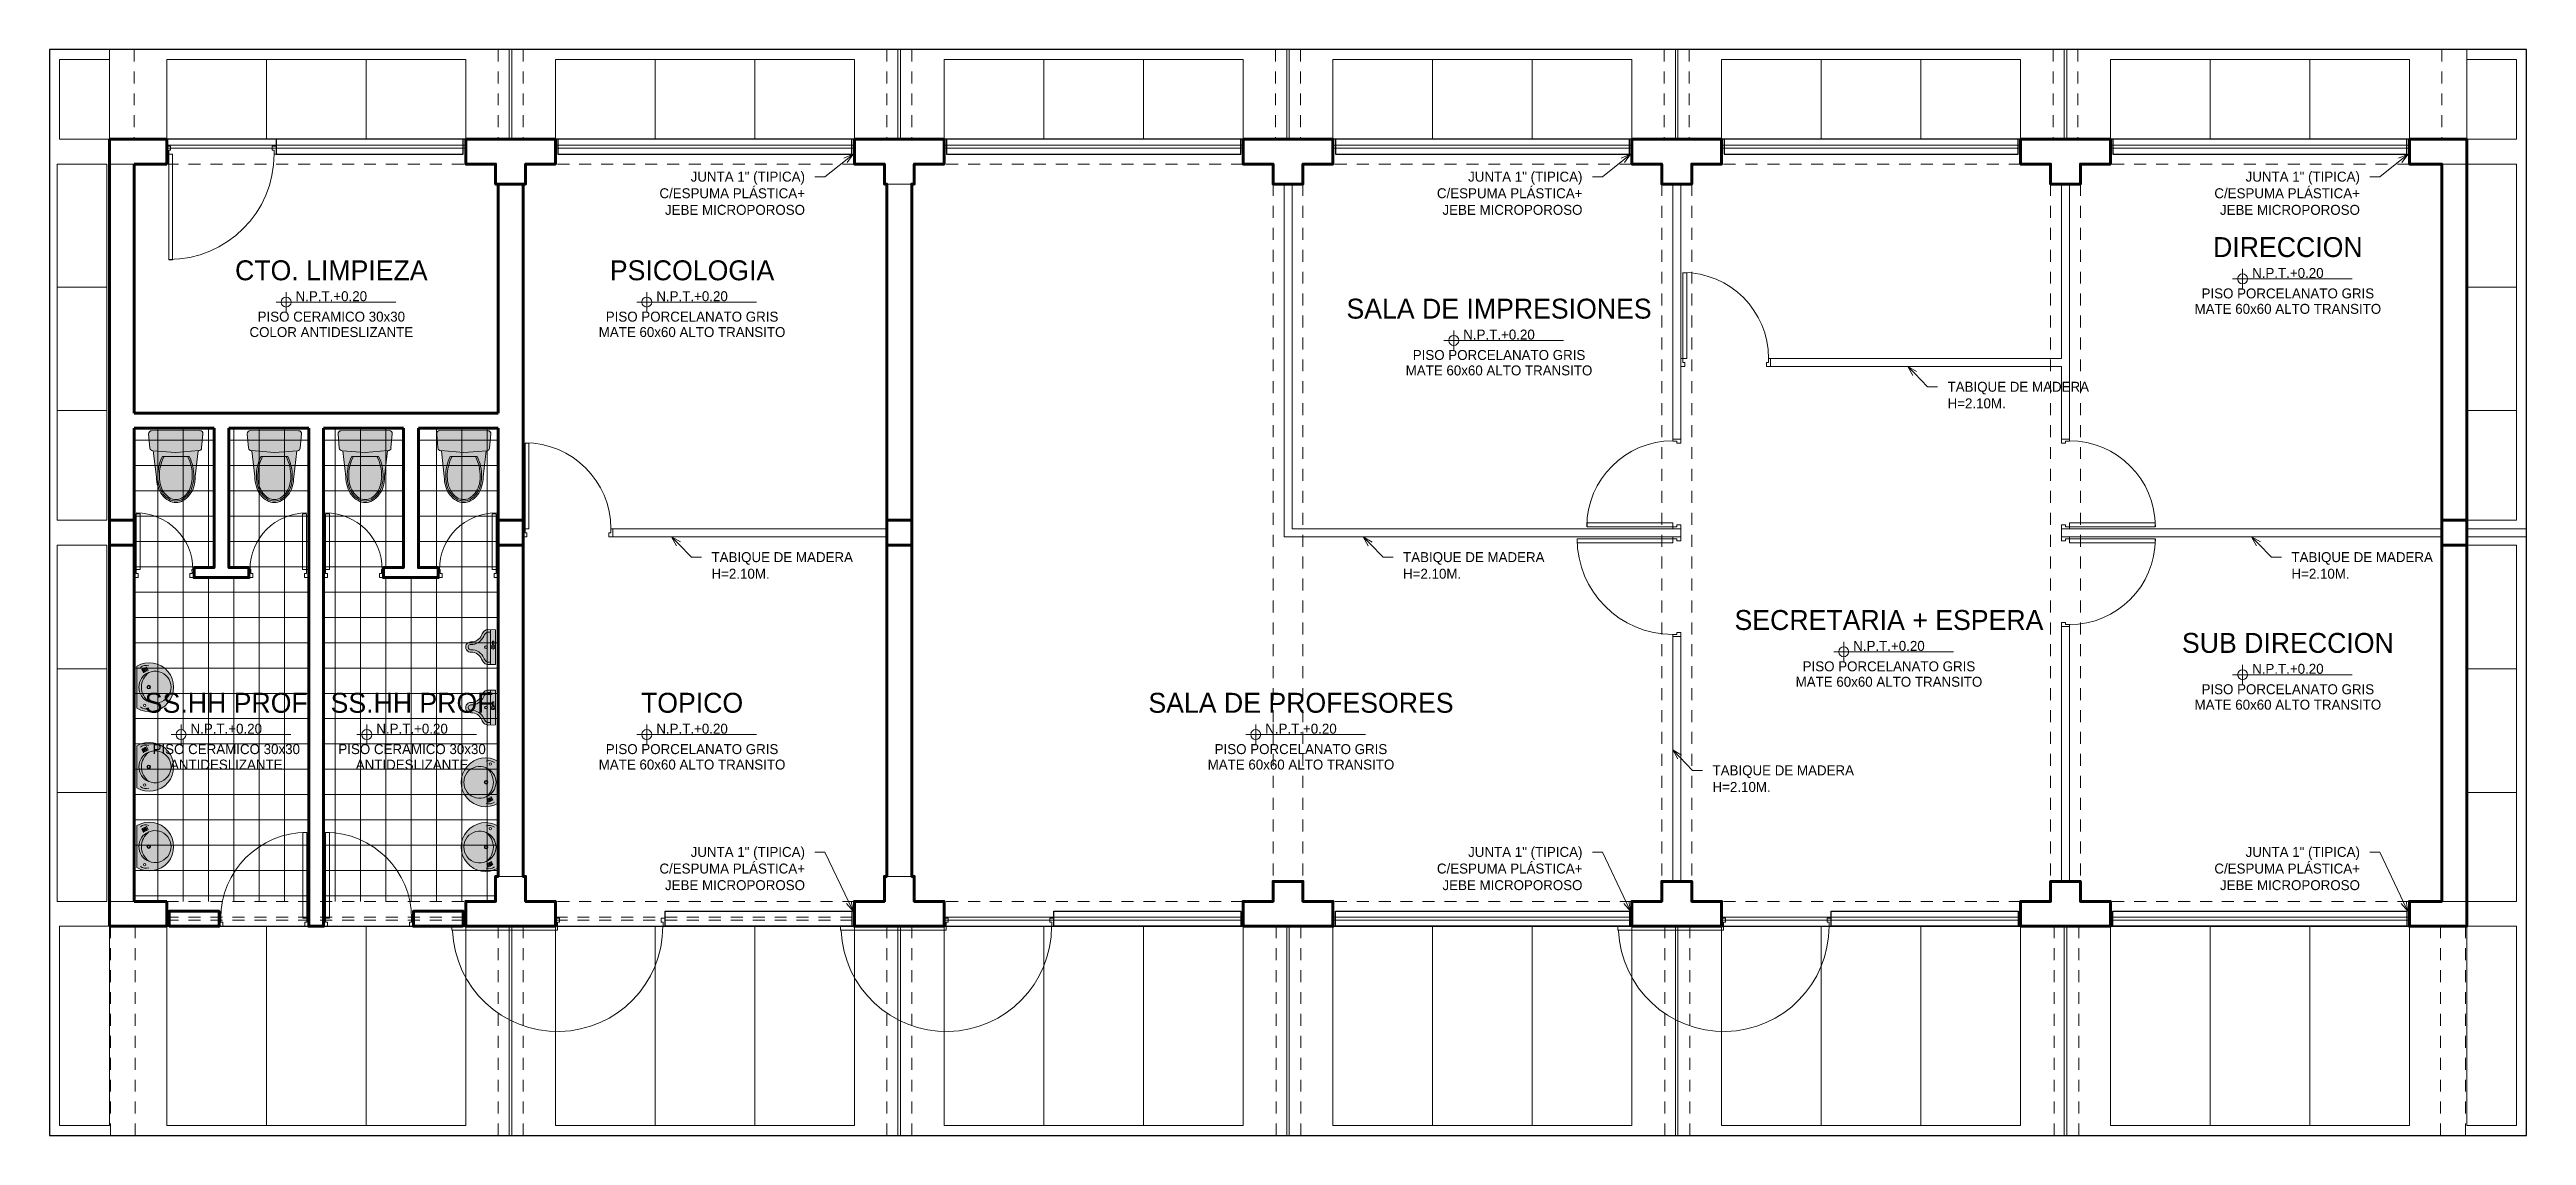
# Model space of a CAD drawing. Header units: millimetres. Extents: x 84 to 2740, y 103 to 1679.
# Drawn here: x 86.8 to 111.65, y 113.06 to 123.96 of the extents above; entities that cross this region are included whole.
import ezdxf
from ezdxf import colors
from ezdxf.entities.mleader import LeaderData, LeaderLine
from ezdxf.enums import TextEntityAlignment as Align
from ezdxf.math import Vec2, Vec3

# ---------------------------------------------------------------- set-up
doc = ezdxf.new("R2010")
doc.units = ezdxf.units.MM
doc.linetypes.add('ACAD_ISO02W100', pattern=[15, 12, -3])
for name, color, linetype, lineweight in [('A-APARTO.SANITARIOS', 170, 'Continuous', 5), ('A-CERAMICA', 142, 'Continuous', 5), ('A-COLUMNAS.', 52, 'Continuous', 5), ('A-DIRECTRIZ', 134, 'Continuous', 5), ('A-MUROS ALTOS', 164, 'Continuous', 60), ('A-MUROS BAJOS', 220, 'Continuous', 30), ('A-PROYECCION', 50, 'ACAD_ISO02W100', 5), ('A-PUERTAS', 36, 'Continuous', 5), ('A-TABIQUE DE MADERA', 11, 'Continuous', 9), ('A-TEXTO', 24, 'Continuous', 5), ('A-VEREDA', 86, 'Continuous', 5), ('A-VIDRIO', 120, 'Continuous', 5)]:
    doc.layers.add(name, color=color, linetype=linetype, lineweight=lineweight)
doc.styles.add('ROYER', font='')
doc.styles.get('ROYER').set_extended_font_data('Bahnschrift Light')

# ---------------------------------------------------------------- blocks, each defined once
blk = doc.blocks.new('INODORO')
at = {"true_color": 0xffffff}
h = blk.add_hatch(color=7, dxfattribs=at)
h.dxf.hatch_style = 1
h.paths.add_polyline_path([(0.001, 0.242, 0.441024), (-0.032, 0.272), (-0.174, 0.259, 0.365713), (-0.201, 0.232), (-0.22, 0), (-0.202, -0.231, 0.365713), (-0.175, -0.259), (-0.033, -0.272, 0.441024), (-0.001, -0.242)])
h.paths.add_polyline_path([(-0.202, 0.225), (-0.462, 0.196, 0.075681), (-0.564, 0.181, 0.085947), (-0.645, 0.139, 0.106022), (-0.703, 0.073, 0.126466), (-0.722, 0.002, 0.126466), (-0.703, -0.07, 0.106022), (-0.646, -0.137, 0.085947), (-0.565, -0.178, 0.075681), (-0.463, -0.194), (-0.203, -0.225), (-0.22, 0)])
h.paths.add_polyline_path([(-0.26, -0.134, -0.124839), (-0.463, -0.179, -0.075681), (-0.561, -0.164, -0.085947), (-0.637, -0.125, -0.106022), (-0.69, -0.063, -0.126466), (-0.707, 0.001, -0.126466), (-0.69, 0.066, -0.106022), (-0.636, 0.127, -0.085947), (-0.56, 0.166, -0.075681), (-0.462, 0.181, -0.124839), (-0.26, 0.135)], flags=16)
h.paths.add_polyline_path([(-0.26, 0.119, 0.129727), (-0.462, 0.166, 0.075857), (-0.555, 0.152, 0.085947), (-0.627, 0.115, 0.106022), (-0.677, 0.059, 0.126466), (-0.692, 0.001, 0.126466), (-0.677, -0.056, 0.106022), (-0.628, -0.113, 0.085947), (-0.556, -0.15, 0.075857), (-0.463, -0.164, 0.129727), (-0.26, -0.117)], flags=16)
h.paths.add_polyline_path([(-0.462, 0.181, 0.075681), (-0.56, 0.166, 0.085947), (-0.636, 0.127, 0.106022), (-0.69, 0.066, 0.126466), (-0.707, 0.001, 0.126466), (-0.69, -0.063, 0.106022), (-0.637, -0.125, 0.085947), (-0.561, -0.164, 0.075681), (-0.463, -0.179, 0.124839), (-0.26, -0.134), (-0.26, -0.117, -0.129727), (-0.463, -0.164, -0.075857), (-0.556, -0.15, -0.085947), (-0.628, -0.113, -0.106022), (-0.677, -0.056, -0.126466), (-0.692, 0.001, -0.126466), (-0.677, 0.059, -0.106022), (-0.627, 0.115, -0.085947), (-0.555, 0.152, -0.075857), (-0.462, 0.166, -0.129727), (-0.26, 0.119), (-0.26, 0.135, 0.124839)], flags=16)
for p, q in [((-0.032, 0.272), (-0.174, 0.259)), ((-0.202, 0.225), (-0.462, 0.196)), ((-0.26, 0.135), (-0.26, -0.134)), ((-0.22, 0), (-0.201, 0.232)), ((-0.22, 0), (-0.202, -0.231)), ((0.001, 0.242), (-0.001, -0.242)), ((-0.203, -0.225), (-0.463, -0.194)), ((-0.033, -0.272), (-0.175, -0.259))]:
    blk.add_line(p, q)
for points in [[(-0.463, -0.194, -0.075681), (-0.565, -0.178, -0.085947), (-0.646, -0.137, -0.106022), (-0.703, -0.07, -0.126466), (-0.722, 0.002, -0.126466), (-0.703, 0.073, -0.106022), (-0.645, 0.139, -0.085947), (-0.564, 0.181, -0.075681), (-0.462, 0.196, -0.075681)], [(-0.463, -0.179, -0.075681), (-0.561, -0.164, -0.085947), (-0.637, -0.125, -0.106022), (-0.69, -0.063, -0.126466), (-0.707, 0.001, -0.126466), (-0.69, 0.066, -0.106022), (-0.636, 0.127, -0.085947), (-0.56, 0.166, -0.075681), (-0.462, 0.181, -0.075681)], [(-0.463, -0.164, -0.075681), (-0.556, -0.15, -0.085947), (-0.628, -0.113, -0.106022), (-0.677, -0.056, -0.126466), (-0.692, 0.001, -0.126466), (-0.677, 0.059, -0.106022), (-0.627, 0.115, -0.085947), (-0.555, 0.152, -0.075681), (-0.462, 0.166, -0.075681)]]:
    blk.add_lwpolyline(points, format="xyb")
for centre, radius, start, end in [((-0.172, 0.23), 0.03, 95.0731, 175.4257), ((-0.029, 0.242), 0.03, 359.8787, 95.0731), ((-0.451, -0.241), 0.422, 63.0901, 91.5538), ((-0.451, -0.241), 0.407, 62.0186, 91.5538), ((-0.45, 0.243), 0.422, 268.2036, 296.6673), ((-0.45, 0.243), 0.407, 268.2036, 297.7388), ((-0.173, -0.229), 0.03, 184.3317, 264.6843), ((-0.031, -0.242), 0.03, 264.6843, 359.8787)]:
    blk.add_arc(centre, radius, start, end)
blk = doc.blocks.new('*U6')
at = {"layer": 'A-PUERTAS'}
for points in [[(0, 0), (0, 0.96), (0.04, 0.96), (0.04, 0)], [(0.02, -0.04), (0.02, -0.08), (-0.02, -0.08), (-0.02, 0), (0, 0), (0, -0.04)], [(0.94, -0.04), (0.94, -0.08), (0.98, -0.08), (0.98, 0), (0.96, 0), (0.96, -0.04)]]:
    blk.add_lwpolyline(points, close=True, dxfattribs=at)
blk.add_arc((0, 0), 0.96, 0, 90, dxfattribs=at)
blk = doc.blocks.new('*U7')
at = {"layer": 'A-PUERTAS'}
for points in [[(0, 0), (0, 0.86), (0.04, 0.86), (0.04, 0)], [(0.02, -0.04), (0.02, -0.08), (-0.02, -0.08), (-0.02, 0), (0, 0), (0, -0.04)], [(0.84, -0.04), (0.84, -0.08), (0.88, -0.08), (0.88, 0), (0.86, 0), (0.86, -0.04)]]:
    blk.add_lwpolyline(points, close=True, dxfattribs=at)
blk.add_arc((0, 0), 0.862, 0, 90, dxfattribs=at)
blk = doc.blocks.new('*U11')
at = {"layer": 'A-PUERTAS'}
for points in [[(0.02, -0.04), (0.02, 0), (-0.02, 0), (-0.02, -0.08), (0, -0.08), (0, -0.04)], [(0.84, -0.04), (0.84, 0), (0.88, 0), (0.88, -0.08), (0.86, -0.08), (0.86, -0.04)], [(0, -0.08), (0, -0.94), (0.04, -0.94), (0.04, -0.08)]]:
    blk.add_lwpolyline(points, close=True, dxfattribs=at)
blk.add_arc((0, -0.08), 0.862, 270, 0, dxfattribs=at)
blk = doc.blocks.new('*U8')
at = {"layer": 'A-PUERTAS'}
for points in [[(0.86, 0), (0.86, 0.86), (0.82, 0.86), (0.82, 0)], [(0.02, -0.04), (0.02, -0.08), (-0.02, -0.08), (-0.02, 0), (0, 0), (0, -0.04)], [(0.84, -0.04), (0.84, -0.08), (0.88, -0.08), (0.88, 0), (0.86, 0), (0.86, -0.04)]]:
    blk.add_lwpolyline(points, close=True, dxfattribs=at)
blk.add_arc((0.86, 0), 0.862, 90, 180, dxfattribs=at)
blk = doc.blocks.new('*U10')
at = {"layer": 'A-PUERTAS'}
for points in [[(0, 0), (0, 0.56), (0.04, 0.56), (0.04, 0)], [(0.02, -0.04), (0.02, -0.08), (-0.02, -0.08), (-0.02, 0), (0, 0), (0, -0.04)], [(0.539, -0.04), (0.539, -0.08), (0.579, -0.08), (0.579, 0), (0.559, 0), (0.56, -0.04)]]:
    blk.add_lwpolyline(points, close=True, dxfattribs=at)
blk.add_arc((0, 0), 0.568, 0, 90, dxfattribs=at)
blk = doc.blocks.new('*U9')
at = {"layer": 'A-PUERTAS'}
for points in [[(0, 0), (0, 0.86), (0.04, 0.86), (0.04, 0)], [(0.02, -0.04), (0.02, -0.08), (-0.02, -0.08), (-0.02, 0), (0, 0), (0, -0.04)], [(0.84, -0.04), (0.84, -0.08), (0.88, -0.08), (0.88, 0), (0.86, 0), (0.86, -0.04)]]:
    blk.add_lwpolyline(points, close=True, dxfattribs=at)
blk.add_arc((0, 0), 0.862, 0, 90, dxfattribs=at)
blk = doc.blocks.new('*U12')
at = {"layer": 'A-PUERTAS'}
for points in [[(0.86, 0), (0.86, 0.86), (0.82, 0.86), (0.82, 0)], [(0.02, -0.04), (0.02, -0.08), (-0.02, -0.08), (-0.02, 0), (0, 0), (0, -0.04)], [(0.84, -0.04), (0.84, -0.08), (0.88, -0.08), (0.88, 0), (0.86, 0), (0.86, -0.04)]]:
    blk.add_lwpolyline(points, close=True, dxfattribs=at)
blk.add_arc((0.86, 0), 0.862, 90, 180, dxfattribs=at)
blk = doc.blocks.new('*U4')
at = {"layer": 'A-PUERTAS'}
for points in [[(0.02, 0), (-1.04, 0), (-1.04, 0.04), (0.02, 0.04)], [(0.04, -0.04), (0.04, -0.08), (0, -0.08), (0, 0), (0.02, 0), (0.02, -0.04)], [(1.06, -0.04), (1.06, -0.08), (1.1, -0.08), (1.1, 0), (1.08, 0), (1.08, -0.04)]]:
    blk.add_lwpolyline(points, close=True, dxfattribs=at)
blk.add_arc((0.022, 0), 1.056, 0.0261, 177.5854, dxfattribs=at)
blk = doc.blocks.new('*U5')
at = {"layer": 'A-PUERTAS'}
for points in [[(0.02, 0), (-1.04, 0), (-1.04, 0.04), (0.02, 0.04)], [(0.04, -0.04), (0.04, -0.08), (0, -0.08), (0, 0), (0.02, 0), (0.02, -0.04)], [(1.06, -0.04), (1.06, -0.08), (1.1, -0.08), (1.1, 0), (1.08, 0), (1.08, -0.04)]]:
    blk.add_lwpolyline(points, close=True, dxfattribs=at)
blk.add_arc((0.022, 0), 1.056, 0.0261, 177.5854, dxfattribs=at)
blk = doc.blocks.new('*U13')
at = {"layer": 'A-PUERTAS'}
for points in [[(-0.18, -0.04), (-0.18, 0), (-0.22, 0), (-0.22, -0.08), (-0.2, -0.08), (-0.2, -0.04)], [(0.84, -0.04), (0.84, 0), (0.88, 0), (0.88, -0.08), (0.86, -0.08), (0.86, -0.04)], [(0.86, -0.08), (0.86, -1.14), (0.82, -1.14), (0.82, -0.08)]]:
    blk.add_lwpolyline(points, close=True, dxfattribs=at)
blk.add_arc((0.86, -0.08), 1.058, 180, 270, dxfattribs=at)
blk = doc.blocks.new('NIVEL EN PLANTA')
at = {"layer": 'A-TEXTO'}
h = blk.add_hatch(dxfattribs=at)
h.set_pattern_fill('ANGLE', color=256)
h.set_pattern_definition([(0, (-2586.02, -1659.2586), (0, 6.985), [5.08, -1.905]), (90, (-2586.02, -1659.2586), (-6.985, 4e-16), [5.08, -1.905])])
h.paths.add_polyline_path([(0, 0), (0, 0.05, 0.414214), (-0.05, 0)])
h.paths.add_polyline_path([(0.05, 0), (0, 0), (0, -0.05, 0.414214)])
for p, q in [((1.1, 0), (-0.1, 0)), ((0, 0.1), (0, -0.1))]:
    blk.add_line(p, q, dxfattribs=at)
blk.add_circle((0, 0), 0.05, dxfattribs=at)
blk = doc.blocks.new('NOMBRE DE AMBIENTES')
at = {"layer": 'A-TEXTO'}
blk.add_blockref('NIVEL EN PLANTA', (0, 0), dxfattribs=at)
at = {"layer": 'A-TEXTO', "style": 'ROYER'}
for tag, height, p in [('AMBIENTE', 0.2, (0.454, 0.319)), ('N.P.T', 0.1, (0.454, 0.059)), ('PISO1', 0.1, (0.454, -0.146)), ('PISO2', 0.1, (0.454, -0.301))]:
    blk.add_attdef(tag, text='', height=height, dxfattribs=at).set_placement(p, align=Align.MIDDLE)
blk = doc.blocks.new('*U17')
for p, q in [((-0.113, 0.124), (0.113, -0.124)), ((-0.081, 0.163), (0.155, -0.096))]:
    blk.add_line(p, q)
blk.add_lwpolyline([(0.118, -0.129), (0.175, -0.078, 0.187835), (0.191, -0.045, 0.099695), (0.185, 0.006, -0.322988), (0.219, 0.129, 1.039375), (0.146, 0.202, -0.31292), (0.024, 0.184, 0.099695), (-0.027, 0.194, 0.187835), (-0.061, 0.181), (-0.118, 0.129)], format="xyb", close=True)
blk.add_lwpolyline([(0.138, -0.077), (0.158, -0.059, 0.187835), (0.166, -0.043, 0.098297), (0.162, -0.002, -0.319708), (0.202, 0.148, 1.039375), (0.164, 0.185, -0.313203), (0.014, 0.161, 0.098297), (-0.027, 0.169, 0.187835), (-0.044, 0.163), (-0.064, 0.145)], format="xyb")
blk.add_lwpolyline([(0.026, -0.002), (0.052, -0.031), (0.063, -0.021), (0.037, 0.008)])
for centre, radius in [((0.019, 0.017), 0.0201), ((0.019, 0.017), 0.0101), ((0.071, 0.065), 0.0139)]:
    blk.add_circle(centre, radius)
blk = doc.blocks.new('URINARIO1')
at = {"true_color": 0xffffff}
h = blk.add_hatch(color=7, dxfattribs=at)
h.dxf.hatch_style = 1
h.paths.add_polyline_path([(0.025, 0.175), (-0.025, 0.175), (-0.025, -0.175), (0.025, -0.175)])
h.paths.add_polyline_path([(-0.007, 0.058), (0.008, 0.058), (0.008, 0.019, -0.304346), (0.02, 0, -1), (-0.02, 0, -0.3135), (-0.007, 0.019)], flags=16)
h.paths.add_polyline_path([(0.01, 0, -1), (-0.01, 0, -1)], flags=0)
h.paths.add_polyline_path([(-0.025, 0.175), (-0.052, 0.175, 0.187835), (-0.085, 0.162, 0.099695), (-0.116, 0.12, -0.322988), (-0.223, 0.051, 1.039375), (-0.219, -0.051, -0.31292), (-0.116, -0.12, 0.099695), (-0.085, -0.162, 0.187835), (-0.052, -0.175), (-0.025, -0.175), (-0.025, -0.15), (-0.052, -0.15, -0.187835), (-0.069, -0.143, -0.098297), (-0.093, -0.11, 0.313203), (-0.221, -0.026, -1.039375), (-0.224, 0.026, 0.319708), (-0.093, 0.11, -0.098297), (-0.069, 0.143, -0.187835), (-0.052, 0.15), (-0.025, 0.15)])
h.paths.add_polyline_path([(-0.025, 0.15), (-0.052, 0.15, 0.187835), (-0.069, 0.143, 0.098297), (-0.093, 0.11, -0.319708), (-0.224, 0.026, 1.039375), (-0.221, -0.026, -0.313203), (-0.093, -0.11, 0.098297), (-0.069, -0.143, 0.187835), (-0.052, -0.15), (-0.025, -0.15)], flags=17)
h.paths.add_polyline_path([(-0.057, 0, -1), (-0.085, 0, -1)], flags=0)
h.paths.add_polyline_path([(-0.085, 0, 1), (-0.057, 0, 1)], flags=16)
h.paths.add_polyline_path([(0.008, 0.058), (-0.007, 0.058), (-0.007, 0.019, -0.188344), (0.008, 0.019)], flags=16)
h.paths.add_polyline_path([(0.02, 0, 0.304346), (0.008, 0.019, 0.188344), (-0.007, 0.019, 0.3135), (-0.02, 0, 1)], flags=16)
edge = h.paths.add_edge_path(flags=16)
edge.add_arc((-0.071, 0), 0.0139, 0, 360)
h = blk.add_hatch()
h.set_pattern_fill('ANGLE', color=256)
h.set_pattern_definition([(0, (0, 0), (0, 6.985), [5.08, -1.905]), (90, (0, 0), (-6.985, 4e-16), [5.08, -1.905])])
h.paths.add_polyline_path([(0.025, 0.175), (-0.025, 0.175), (-0.025, -0.175), (0.025, -0.175)])
h.paths.add_polyline_path([(0.008, 0.058), (0.008, 0.019, -0.304346), (0.02, 0, -1), (-0.02, 0, -0.3135), (-0.007, 0.019), (-0.007, 0.058)], flags=16)
h.paths.add_polyline_path([(0.01, 0, -1), (-0.01, 0, -1)], flags=0)
at = {"rotation": 137.7217109806784}
blk.add_blockref('*U17', (0.025, 0), dxfattribs=at)
blk = doc.blocks.new('LAVADERO DE BAÑO')
for p, q in [((-0.21, 0), (0.21, 0)), ((0.142, 0.068), (0.179, 0.052)), ((0.147, 0.074), (0.183, 0.058)), ((0.151, 0.082), (0.187, 0.066)), ((0.155, 0.089), (0.191, 0.073)), ((0.159, 0.097), (0.196, 0.081)), ((0.162, 0.105), (0.198, 0.089)), ((0.167, 0.114), (0.203, 0.098))]:
    blk.add_line(p, q)
for centre, radius in [((-0.183, 0.078), 0.0118), ((0, 0.12), 0.0185), ((0, 0.12), 0.0123)]:
    blk.add_circle(centre, radius)
for centre, radius, start, end in [((0, 0.125), 0.245, 329.1439, 210.8561), ((0, 0.184), 0.16, 336.3106, 203.6894), ((-0.135, 0.09), 0.0828, 159.1228, 219.8263), ((0, 0.179), 0.158, 202.025, 337.975), ((0, 0.23), 0.183, 216.8854, 323.1146), ((0.135, 0.09), 0.0828, 320.1737, 20.8772)]:
    blk.add_arc(centre, radius, start, end)
blk = doc.blocks.new('LAVADERO DEL BAÑO1')
h = blk.add_hatch(color=256)
h.dxf.hatch_style = 1
edge = h.paths.add_edge_path(flags=16)
edge.add_arc((0.12, 0), 0.0185, 0, 360)
edge = h.paths.add_edge_path(flags=16)
edge.add_arc((0.12, 0), 0.0123, 0, 360)
edge = h.paths.add_edge_path(flags=16)
edge.add_line((0.068, 0.142), (0.052, 0.179))
edge = h.paths.add_edge_path(flags=16)
edge.add_line((0.074, 0.147), (0.058, 0.183))
edge = h.paths.add_edge_path(flags=16)
edge.add_line((0.082, 0.151), (0.066, 0.187))
edge = h.paths.add_edge_path(flags=16)
edge.add_line((0.089, 0.155), (0.073, 0.191))
edge = h.paths.add_edge_path(flags=16)
edge.add_line((0.097, 0.159), (0.081, 0.196))
edge = h.paths.add_edge_path(flags=16)
edge.add_line((0.105, 0.162), (0.089, 0.198))
edge = h.paths.add_edge_path(flags=16)
edge.add_line((0.114, 0.167), (0.098, 0.203))
edge = h.paths.add_edge_path(flags=17)
edge.add_line((0, -0.21), (0, 0.21))
edge = h.paths.add_edge_path()
edge.add_arc((0.125, 0), 0.245, 239.1439, 480.8561)
edge = h.paths.add_edge_path(flags=16)
edge.add_arc((0.09, 0.135), 0.0828, 69.1228, 129.8263)
edge = h.paths.add_edge_path(flags=16)
edge.add_arc((0.078, -0.183), 0.0118, 0, 360)
edge = h.paths.add_edge_path(flags=16)
edge.add_arc((0.09, -0.135), 0.0828, 230.1737, 290.8772)
edge = h.paths.add_edge_path(flags=16)
edge.add_arc((0.179, 0), 0.158, 112.025, 247.975)
edge = h.paths.add_edge_path(flags=16)
edge.add_arc((0.23, 0), 0.183, 126.8854, 233.1146)
edge = h.paths.add_edge_path(flags=16)
edge.add_arc((0.184, 0), 0.16, 246.3106, 473.6894)
at = {"true_color": 0xffffff}
h = blk.add_hatch(color=7, dxfattribs=at)
h.dxf.hatch_style = 1
h.paths.add_polyline_path([(0, 0.21), (0, -0.21, 1.762325)])
h.paths.add_polyline_path([(0.12, 0.147, -1.530765), (0.12, -0.147, -0.674191)], flags=16)
h.paths.add_polyline_path([(0.139, 0, -1), (0.101, 0, -1)], flags=0)
h.paths.add_polyline_path([(0.132, 0, -1), (0.108, 0, -1)], flags=0)
h.paths.add_polyline_path([(0.09, -0.183, -1), (0.066, -0.183, -1)], flags=16)
h.paths.add_polyline_path([(0.12, 0.147, 0.674191), (0.12, -0.147, -0.499831)], flags=16)
h.paths.add_polyline_path([(0.12, 0.147, 0.499831), (0.12, -0.147, 1.530765)], flags=16)
at = {"ltscale": 0.05, "xscale": -1, "rotation": 270}
blk.add_blockref('LAVADERO DE BAÑO', (0, 0), dxfattribs=at)
blk = doc.blocks.new('_Open30')
at = {"color": 0, "linetype": 'ByBlock', "lineweight": -2}
for p, q in [((-1, 0.27), (0, 0)), ((0, 0), (-1, -0.27)), ((0, 0), (-1, 0))]:
    blk.add_line(p, q, dxfattribs=at)

msp = doc.modelspace()

# ---------------------------------------------------------------- hatches: boundary and pattern name
at = {"layer": 'A-CERAMICA'}
h = msp.add_hatch(dxfattribs=at)
h.set_pattern_fill('NET', color=256, scale=0.08)
h.set_pattern_definition([(0, (-2497.32073, -1537.82354), (0, 0.254), []), (90, (-2497.32073, -1537.82354), (-0.254, 2e-17), [])])
h.paths.add_polyline_path([(89.404, 120.157), (88.604, 120.157), (88.604, 118.757), (88.804, 118.757), (88.804, 118.657), (88.254, 118.657), (88.254, 118.757), (88.454, 118.757), (88.454, 120.157), (87.654, 120.157), (87.654, 115.407), (87.979, 115.407), (89.404, 115.407)])
h.paths.add_polyline_path([(88.173, 117.081, -1), (88.073, 117.081, -1)], flags=16)
h.paths.add_polyline_path([(91.304, 120.157), (90.504, 120.157), (90.504, 118.757), (90.704, 118.757), (90.704, 118.657), (90.154, 118.657), (90.154, 118.757), (90.354, 118.757), (90.354, 120.157), (89.554, 120.157), (89.554, 115.407), (90.979, 115.407), (91.279, 115.407), (91.279, 115.657), (91.304, 115.657)])
h.paths.add_polyline_path([(90.037, 117.081, -1), (89.937, 117.081, -1)], flags=16)
h.paths.add_polyline_path([(88.067, 116.702), (89.086, 116.702), (89.086, 116.858), (88.067, 116.858)], flags=24)
h.paths.add_polyline_path([(87.917, 116.857), (89.236, 116.857), (89.236, 117.013), (87.917, 117.013)], flags=24)
h.paths.add_polyline_path([(88.243, 117.063), (88.909, 117.063), (88.909, 117.216), (88.243, 117.216)], flags=24)
h.paths.add_polyline_path([(87.824, 117.244), (89.328, 117.244), (89.328, 117.555), (87.824, 117.555)], flags=24)
h.paths.add_polyline_path([(89.93, 116.702), (90.95, 116.702), (90.95, 116.858), (89.93, 116.858)], flags=24)
h.paths.add_polyline_path([(89.781, 116.857), (91.099, 116.857), (91.099, 117.013), (89.781, 117.013)], flags=24)
h.paths.add_polyline_path([(90.107, 117.063), (90.773, 117.063), (90.773, 117.216), (90.107, 117.216)], flags=24)
h.paths.add_polyline_path([(89.688, 117.244), (91.192, 117.244), (91.192, 117.555), (89.688, 117.555)], flags=24)

# ---------------------------------------------------------------- linework, layer by layer
for points in [[(86.804, 113.057), (111.654, 113.057), (111.654, 123.957), (86.804, 123.957)], [(87.404, 115.157), (111.054, 115.157), (111.054, 123.057), (87.404, 123.057)]]:
    msp.add_lwpolyline(points, close=True)
at = {"layer": 'A-COLUMNAS.'}
for points in [[(87.404, 123.057), (87.979, 123.057), (87.979, 122.807), (87.404, 122.807)], [(90.979, 123.057), (91.879, 123.057), (91.879, 122.807), (91.579, 122.807), (91.579, 122.607), (91.279, 122.607), (91.279, 122.807), (90.979, 122.807)], [(94.879, 123.057), (95.779, 123.057), (95.779, 122.807), (95.479, 122.807), (95.479, 122.607), (95.179, 122.607), (95.179, 122.807), (94.879, 122.807)], [(111.054, 123.057), (110.479, 123.057), (110.479, 122.807), (111.054, 122.807)], [(90.979, 115.157), (91.879, 115.157), (91.879, 115.407), (91.579, 115.407), (91.579, 115.657), (91.279, 115.657), (91.279, 115.407), (90.979, 115.407)], [(94.879, 115.157), (95.779, 115.157), (95.779, 115.407), (95.479, 115.407), (95.479, 115.657), (95.179, 115.657), (95.179, 115.407), (94.879, 115.407)], [(87.404, 115.157), (87.979, 115.157), (87.979, 115.407), (87.404, 115.407)], [(111.054, 115.157), (110.479, 115.157), (110.479, 115.407), (111.054, 115.407)]]:
    msp.add_lwpolyline(points, close=True, dxfattribs=at)
at = {"layer": 'A-MUROS ALTOS'}
for p, q in [((87.979, 123.057), (87.404, 123.057)), ((87.404, 123.057), (87.404, 115.157)), ((87.979, 122.807), (87.979, 123.057)), ((87.654, 120.307), (87.654, 122.807)), ((87.654, 122.807), (87.979, 122.807)), ((91.304, 120.307), (87.654, 120.307)), ((88.454, 120.157), (87.654, 120.157)), ((87.654, 115.407), (87.654, 120.157)), ((87.654, 120.157), (88.454, 120.157)), ((89.404, 120.157), (88.604, 120.157)), ((90.354, 120.157), (89.554, 120.157)), ((91.304, 120.157), (90.504, 120.157)), ((90.504, 120.157), (91.304, 120.157)), ((91.579, 115.657), (91.554, 115.657)), ((87.979, 115.407), (87.654, 115.407)), ((87.979, 115.157), (87.979, 115.407)), ((87.404, 115.157), (87.979, 115.157)), ((90.979, 115.157), (91.879, 115.157))]:
    msp.add_line(p, q, dxfattribs=at)
for points in [[(90.979, 123.057), (91.879, 123.057), (91.879, 122.807), (91.579, 122.807), (91.579, 122.607), (91.279, 122.607), (91.279, 122.807), (90.979, 122.807)], [(98.779, 123.057), (99.679, 123.057), (99.679, 122.807), (99.379, 122.807), (99.379, 122.607), (99.079, 122.607), (99.079, 122.807), (98.779, 122.807)], [(102.679, 123.057), (103.579, 123.057), (103.579, 122.807), (103.279, 122.807), (103.279, 122.607), (102.979, 122.607), (102.979, 122.807), (102.679, 122.807)], [(106.579, 123.057), (107.479, 123.057), (107.479, 122.807), (107.179, 122.807), (107.179, 122.607), (106.879, 122.607), (106.879, 122.807), (106.579, 122.807)], [(110.479, 123.057), (111.054, 123.057), (111.054, 115.157), (110.479, 115.157), (110.479, 115.407), (110.804, 115.407), (110.804, 122.807), (110.479, 122.807)], [(87.404, 118.982), (87.654, 118.982), (87.654, 119.232), (87.404, 119.232)], [(91.304, 118.982), (91.554, 118.982), (91.554, 119.232), (91.304, 119.232)], [(95.204, 118.982), (95.454, 118.982), (95.454, 119.232), (95.204, 119.232)], [(111.054, 118.982), (110.804, 118.982), (110.804, 119.232), (111.054, 119.232)], [(98.779, 115.157), (99.679, 115.157), (99.679, 115.407), (99.379, 115.407), (99.379, 115.607), (99.079, 115.607), (99.079, 115.407), (98.779, 115.407)], [(102.679, 115.157), (103.579, 115.157), (103.579, 115.407), (103.279, 115.407), (103.279, 115.607), (102.979, 115.607), (102.979, 115.407), (102.679, 115.407)], [(106.579, 115.157), (107.479, 115.157), (107.479, 115.407), (107.179, 115.407), (107.179, 115.607), (106.879, 115.607), (106.879, 115.407), (106.579, 115.407)], [(88.004, 115.157), (88.504, 115.157), (88.504, 115.307), (88.004, 115.307)], [(90.954, 115.157), (90.454, 115.157), (90.454, 115.307), (90.954, 115.307)]]:
    msp.add_lwpolyline(points, close=True, dxfattribs=at)
for points in [[(90.979, 123.057), (90.979, 122.807), (91.279, 122.807), (91.279, 122.607), (91.304, 122.607), (91.304, 120.307)], [(91.304, 120.157), (91.304, 115.657), (91.279, 115.657), (91.279, 115.407), (90.979, 115.407), (90.979, 115.157), (91.879, 115.157), (91.879, 115.407), (91.579, 115.407), (91.579, 115.657), (91.554, 115.657), (91.554, 122.607), (91.579, 122.607), (91.579, 122.807), (91.879, 122.807), (91.879, 123.057), (90.979, 123.057)], [(94.879, 123.057), (94.879, 122.807), (95.179, 122.807), (95.179, 122.607), (95.204, 122.607), (95.204, 115.657), (95.179, 115.657), (95.179, 115.407), (94.879, 115.407), (94.879, 115.157), (95.779, 115.157), (95.779, 115.407), (95.479, 115.407), (95.479, 115.657), (95.454, 115.657), (95.454, 122.607), (95.479, 122.607), (95.479, 122.807), (95.779, 122.807), (95.779, 123.057), (94.879, 123.057)], [(88.454, 120.157), (88.454, 118.757), (88.254, 118.757), (88.254, 118.657), (88.804, 118.657), (88.804, 118.757), (88.604, 118.757), (88.604, 120.157)], [(88.604, 120.157), (89.404, 120.157)], [(89.404, 120.157), (89.404, 115.157), (89.554, 115.157), (89.554, 120.157)], [(89.554, 120.157), (90.354, 120.157)], [(90.504, 120.157), (90.504, 118.757), (90.704, 118.757), (90.704, 118.657), (90.154, 118.657), (90.154, 118.757), (90.354, 118.757), (90.354, 120.157)]]:
    msp.add_lwpolyline(points, dxfattribs=at)
at = {"layer": 'A-MUROS BAJOS'}
for points in [[(89.079, 122.907), (90.954, 122.907), (90.954, 123.057), (89.079, 123.057)], [(91.904, 122.907), (94.854, 122.907), (94.854, 123.057), (91.904, 123.057)], [(95.804, 122.907), (98.754, 122.907), (98.754, 123.057), (95.804, 123.057)], [(99.704, 122.907), (102.654, 122.907), (102.654, 123.057), (99.704, 123.057)], [(103.604, 122.907), (106.554, 122.907), (106.554, 123.057), (103.604, 123.057)], [(107.504, 122.907), (110.454, 122.907), (110.454, 123.057), (107.504, 123.057)], [(92.979, 115.307), (94.854, 115.307), (94.854, 115.157), (92.979, 115.157)], [(96.879, 115.307), (98.754, 115.307), (98.754, 115.157), (96.879, 115.157)], [(99.704, 115.307), (102.654, 115.307), (102.654, 115.157), (99.704, 115.157)], [(104.679, 115.307), (106.554, 115.307), (106.554, 115.157), (104.679, 115.157)], [(107.504, 115.307), (110.454, 115.307), (110.454, 115.157), (107.504, 115.157)]]:
    msp.add_lwpolyline(points, close=True, dxfattribs=at)
at = {"layer": 'A-PROYECCION', "ltscale": 0.01}
for p, q in [((87.404, 123.957), (87.404, 123.057)), ((87.654, 123.957), (87.654, 123.057)), ((91.304, 123.957), (91.304, 123.057)), ((91.554, 123.957), (91.554, 123.057)), ((95.204, 123.957), (95.204, 123.057)), ((95.454, 123.957), (95.454, 123.057)), ((99.104, 123.957), (99.104, 123.057)), ((99.354, 123.957), (99.354, 123.057)), ((103.004, 123.957), (103.004, 123.057)), ((103.254, 123.957), (103.254, 123.057)), ((106.904, 123.957), (106.904, 123.057)), ((107.154, 123.957), (107.154, 123.057)), ((110.804, 123.957), (110.804, 123.057)), ((111.054, 123.957), (111.054, 123.057)), ((87.414, 113.057), (87.414, 115.157)), ((87.664, 115.157), (87.664, 113.057)), ((91.304, 113.057), (91.304, 115.157)), ((91.554, 115.157), (91.554, 113.057)), ((95.204, 115.157), (95.204, 113.057)), ((95.454, 113.057), (95.454, 115.157)), ((99.109, 113.057), (99.109, 115.157)), ((99.359, 115.157), (99.359, 113.057)), ((103.009, 115.157), (103.009, 113.057)), ((103.259, 113.057), (103.259, 115.157)), ((106.914, 113.057), (106.914, 115.157)), ((107.164, 115.157), (107.164, 113.057)), ((110.793, 115.157), (110.793, 113.057)), ((111.043, 113.057), (111.043, 115.157))]:
    msp.add_line(p, q, dxfattribs=at)
at = {"layer": 'A-PROYECCION', "linetype": 'ACAD_ISO02W100', "ltscale": 0.01}
for p, q in [((87.979, 122.807), (90.979, 122.807)), ((94.879, 122.807), (91.879, 122.807)), ((98.779, 122.807), (95.779, 122.807)), ((102.679, 122.807), (99.679, 122.807)), ((106.579, 122.807), (103.579, 122.807)), ((110.479, 122.807), (107.479, 122.807)), ((99.079, 122.607), (99.079, 115.657)), ((99.379, 122.607), (99.379, 115.657)), ((102.979, 122.607), (102.979, 115.657)), ((103.279, 122.607), (103.279, 115.657)), ((106.879, 122.607), (106.879, 115.657)), ((107.179, 122.607), (107.179, 115.657)), ((87.979, 115.407), (90.979, 115.407)), ((94.879, 115.407), (91.879, 115.407)), ((98.779, 115.407), (95.779, 115.407)), ((102.679, 115.407), (99.679, 115.407)), ((106.579, 115.407), (103.579, 115.407)), ((110.479, 115.407), (107.479, 115.407)), ((87.979, 115.247), (90.979, 115.247)), ((87.979, 115.217), (90.979, 115.217)), ((91.879, 115.247), (94.879, 115.247)), ((91.879, 115.217), (94.879, 115.217))]:
    msp.add_line(p, q, dxfattribs=at)
at = {"layer": 'A-TABIQUE DE MADERA'}
for p, q in [((99.189, 122.607), (99.189, 119.067)), ((99.269, 119.147), (99.269, 122.607)), ((106.989, 120.857), (104.069, 120.857)), ((104.069, 120.857), (104.069, 120.777)), ((104.069, 120.777), (106.989, 120.777)), ((95.199, 119.147), (92.454, 119.147)), ((92.454, 119.147), (92.454, 119.067)), ((92.454, 119.067), (95.204, 119.067)), ((95.204, 119.147), (95.199, 119.147)), ((99.189, 119.067), (103.169, 119.067)), ((103.169, 119.147), (99.269, 119.147)), ((103.169, 119.067), (103.169, 119.147)), ((110.804, 119.147), (106.989, 119.147)), ((106.989, 119.147), (106.989, 119.067)), ((106.989, 119.067), (110.804, 119.067))]:
    msp.add_line(p, q, dxfattribs=at)
for points in [[(103.089, 122.607), (103.089, 120.047), (103.169, 120.047), (103.169, 122.607)], [(107.069, 122.607), (107.069, 120.047), (106.989, 120.047), (106.989, 120.777)], [(106.989, 120.857), (106.989, 122.607)], [(103.089, 115.607), (103.089, 118.067), (103.169, 118.067), (103.169, 115.735), (103.169, 115.607)], [(107.069, 115.607), (107.069, 118.167), (106.989, 118.167), (106.989, 115.735), (106.989, 115.607)]]:
    msp.add_lwpolyline(points, dxfattribs=at)
at = {"layer": 'A-VEREDA'}
for p, q in [((88.979, 123.857), (88.979, 123.057)), ((89.979, 123.857), (89.979, 123.057)), ((91.416, 123.057), (91.416, 123.957)), ((91.441, 123.957), (91.441, 123.057)), ((92.879, 123.857), (92.879, 123.057)), ((93.879, 123.857), (93.879, 123.057)), ((95.316, 123.957), (95.316, 123.057)), ((95.341, 123.957), (95.341, 123.057)), ((96.779, 123.857), (96.779, 123.057)), ((97.779, 123.857), (97.779, 123.057)), ((99.216, 123.957), (99.216, 123.057)), ((99.241, 123.957), (99.241, 123.057)), ((100.679, 123.857), (100.679, 123.057)), ((101.679, 123.857), (101.679, 123.057)), ((103.116, 123.957), (103.116, 123.057)), ((103.141, 123.957), (103.141, 123.057)), ((104.579, 123.857), (104.579, 123.057)), ((105.579, 123.857), (105.579, 123.057)), ((107.016, 123.957), (107.016, 123.057)), ((107.041, 123.957), (107.041, 123.057)), ((108.479, 123.857), (108.479, 123.057)), ((109.479, 123.857), (109.479, 123.057)), ((87.379, 121.57), (86.879, 121.57)), ((111.054, 121.57), (111.554, 121.57)), ((87.379, 120.334), (86.879, 120.334)), ((111.054, 120.334), (111.554, 120.334)), ((111.054, 119.147), (111.654, 119.147)), ((111.054, 119.067), (111.654, 119.067)), ((87.379, 117.74), (86.879, 117.74)), ((111.054, 117.74), (111.554, 117.74)), ((87.379, 116.499), (86.879, 116.499)), ((111.054, 116.499), (111.554, 116.499)), ((91.416, 115.157), (91.416, 113.057)), ((91.441, 115.157), (91.441, 113.057)), ((95.316, 115.157), (95.316, 113.057)), ((95.341, 115.157), (95.341, 113.057)), ((99.216, 115.157), (99.216, 113.057)), ((99.241, 115.157), (99.241, 113.057)), ((103.116, 115.157), (103.116, 113.057)), ((103.141, 115.157), (103.141, 113.057)), ((107.016, 115.157), (107.016, 113.057)), ((107.041, 115.157), (107.041, 113.057))]:
    msp.add_line(p, q, dxfattribs=at)
for points in [[(86.904, 123.057), (87.404, 123.057), (87.404, 123.857), (86.904, 123.857)], [(87.979, 123.057), (90.979, 123.057), (90.979, 123.857), (87.979, 123.857)], [(94.879, 123.057), (91.879, 123.057), (91.879, 123.857), (94.879, 123.857)], [(95.779, 123.057), (98.779, 123.057), (98.779, 123.857), (95.779, 123.857)], [(102.679, 123.057), (99.679, 123.057), (99.679, 123.857), (102.679, 123.857)], [(103.579, 123.057), (106.579, 123.057), (106.579, 123.857), (103.579, 123.857)], [(110.479, 123.057), (107.479, 123.057), (107.479, 123.857), (110.479, 123.857)], [(111.554, 123.057), (111.054, 123.057), (111.054, 123.857), (111.554, 123.857)], [(86.879, 122.807), (87.379, 122.807), (87.379, 119.232), (86.879, 119.232)], [(111.554, 122.807), (111.054, 122.807), (111.054, 119.232), (111.554, 119.232)], [(86.879, 118.982), (87.379, 118.982), (87.379, 115.407), (86.879, 115.407)], [(111.554, 118.982), (111.054, 118.982), (111.054, 115.407), (111.554, 115.407)], [(86.904, 113.157), (87.404, 113.157), (87.404, 115.157), (86.904, 115.157)], [(87.979, 113.157), (90.979, 113.157), (90.979, 115.157), (87.979, 115.157)], [(88.979, 115.157), (89.979, 115.157), (89.979, 113.157), (88.979, 113.157)], [(94.879, 113.157), (91.879, 113.157), (91.879, 115.157), (94.879, 115.157)], [(92.879, 115.157), (93.879, 115.157), (93.879, 113.157), (92.879, 113.157)], [(95.779, 113.157), (98.779, 113.157), (98.779, 115.157), (95.779, 115.157)], [(96.779, 115.157), (97.779, 115.157), (97.779, 113.157), (96.779, 113.157)], [(102.679, 113.157), (99.679, 113.157), (99.679, 115.157), (102.679, 115.157)], [(101.679, 115.157), (100.679, 115.157), (100.679, 113.157), (101.679, 113.157)], [(103.579, 113.157), (106.579, 113.157), (106.579, 115.157), (103.579, 115.157)], [(105.579, 115.157), (104.579, 115.157), (104.579, 113.157), (105.579, 113.157)], [(110.479, 113.157), (107.479, 113.157), (107.479, 115.157), (110.479, 115.157)], [(109.479, 115.157), (108.479, 115.157), (108.479, 113.157), (109.479, 113.157)], [(111.554, 113.157), (111.054, 113.157), (111.054, 115.157), (111.554, 115.157)]]:
    msp.add_lwpolyline(points, close=True, dxfattribs=at)
at = {"layer": 'A-VIDRIO'}
for p, q in [((87.979, 122.997), (90.979, 122.997)), ((87.979, 122.967), (90.979, 122.967)), ((91.879, 122.997), (94.879, 122.997)), ((91.879, 122.967), (94.879, 122.967)), ((98.779, 122.997), (95.779, 122.997)), ((98.779, 122.967), (95.779, 122.967)), ((99.679, 122.997), (102.679, 122.997)), ((99.679, 122.967), (102.679, 122.967)), ((103.579, 122.997), (106.579, 122.997)), ((103.579, 122.967), (106.579, 122.967)), ((107.479, 122.997), (110.479, 122.997)), ((107.479, 122.967), (110.479, 122.967)), ((98.779, 115.247), (95.779, 115.247)), ((98.779, 115.217), (95.779, 115.217)), ((99.679, 115.247), (102.679, 115.247)), ((99.679, 115.217), (102.679, 115.217)), ((103.579, 115.247), (106.579, 115.247)), ((103.579, 115.217), (106.579, 115.217)), ((107.479, 115.247), (110.479, 115.247)), ((107.479, 115.217), (110.479, 115.217))]:
    msp.add_line(p, q, dxfattribs=at)

# ---------------------------------------------------------------- block references
at = {"layer": 'A-APARTO.SANITARIOS', "xscale": -1, "rotation": 270}
for p in [(88.07, 120.132), (89.97, 120.132)]:
    msp.add_blockref('INODORO', p, dxfattribs=at)
at = {"layer": 'A-APARTO.SANITARIOS'}
for name, p, rotation in [('INODORO', (89.06, 120.132), 90.00000000000001), ('INODORO', (90.96, 120.132), 90.00000000000001), ('LAVADERO DEL BAÑO1', (91.304, 116.602), 180), ('LAVADERO DEL BAÑO1', (91.304, 115.952), 180)]:
    msp.add_blockref(name, p, dxfattribs=dict(at, rotation=rotation))
for name, p in [('URINARIO1', (91.254, 117.959)), ('LAVADERO DEL BAÑO1', (87.679, 117.557)), ('URINARIO1', (91.254, 117.352)), ('LAVADERO DEL BAÑO1', (87.679, 116.757)), ('LAVADERO DEL BAÑO1', (87.679, 115.957))]:
    msp.add_blockref(name, p, dxfattribs=at)
at = {"layer": 'A-PUERTAS', "xscale": -1}
for name, p in [('*U13', (88.859, 122.987)), ('*U8', (104.049, 120.857)), ('*U10', (89.383, 118.737)), ('*U10', (91.283, 118.737)), ('*U12', (90.434, 115.237))]:
    msp.add_blockref(name, p, dxfattribs=at)
at = {"layer": 'A-PUERTAS', "rotation": 90.00000000000001}
for name, p in [('*U7', (103.089, 119.167)), ('*U11', (106.989, 119.167))]:
    msp.add_blockref(name, p, dxfattribs=at)
at = {"layer": 'A-PUERTAS'}
for name, p in [('*U9', (91.574, 119.147)), ('*U10', (87.674, 118.737)), ('*U10', (89.574, 118.737)), ('*U12', (88.524, 115.237))]:
    msp.add_blockref(name, p, dxfattribs=at)
at = {"layer": 'A-PUERTAS', "xscale": -1}
for name, p, rotation in [('*U6', (103.089, 119.047), 90), ('*U11', (106.989, 119.047), 90), ('*U4', (91.879, 115.157), 180), ('*U5', (95.779, 115.157), 180), ('*U5', (103.579, 115.157), 180)]:
    msp.add_blockref(name, p, dxfattribs=dict(at, rotation=rotation))
at = {"layer": 'A-TEXTO'}
for p, values in [((108.806, 121.655), {'AMBIENTE': 'DIRECCION', 'N.P.T': 'N.P.T.+0.20', 'PISO1': 'PISO PORCELANATO GRIS', 'PISO2': 'MATE 60x60 ALTO TRANSITO'}), ((89.177, 121.422), {'AMBIENTE': 'CTO. LIMPIEZA', 'N.P.T': 'N.P.T.+0.20', 'PISO1': 'PISO CERAMICO 30x30', 'PISO2': 'COLOR ANTIDESLIZANTE'}), ((92.796, 121.422), {'AMBIENTE': 'PSICOLOGIA', 'N.P.T': 'N.P.T.+0.20', 'PISO1': 'PISO PORCELANATO GRIS', 'PISO2': 'MATE 60x60 ALTO TRANSITO'}), ((100.892, 121.037), {'AMBIENTE': 'SALA DE IMPRESIONES', 'N.P.T': 'N.P.T.+0.20', 'PISO1': 'PISO PORCELANATO GRIS', 'PISO2': 'MATE 60x60 ALTO TRANSITO'}), ((104.804, 117.912), {'AMBIENTE': 'SECRETARIA + ESPERA', 'N.P.T': 'N.P.T.+0.20', 'PISO1': 'PISO PORCELANATO GRIS', 'PISO2': 'MATE 60x60 ALTO TRANSITO'}), ((108.806, 117.682), {'AMBIENTE': 'SUB DIRECCION', 'N.P.T': 'N.P.T.+0.20', 'PISO1': 'PISO PORCELANATO GRIS', 'PISO2': 'MATE 60x60 ALTO TRANSITO'}), ((88.123, 117.081), {'AMBIENTE': 'SS.HH PROF', 'N.P.T': 'N.P.T.+0.20', 'PISO1': 'PISO CERAMICO 30x30', 'PISO2': 'ANTIDESLIZANTE'}), ((89.987, 117.081), {'AMBIENTE': 'SS.HH PROF', 'N.P.T': 'N.P.T.+0.20', 'PISO1': 'PISO CERAMICO 30x30', 'PISO2': 'ANTIDESLIZANTE'}), ((92.796, 117.081), {'AMBIENTE': 'TOPICO', 'N.P.T': 'N.P.T.+0.20', 'PISO1': 'PISO PORCELANATO GRIS', 'PISO2': 'MATE 60x60 ALTO TRANSITO'}), ((98.905, 117.081), {'AMBIENTE': 'SALA DE PROFESORES', 'N.P.T': 'N.P.T.+0.20', 'PISO1': 'PISO PORCELANATO GRIS', 'PISO2': 'MATE 60x60 ALTO TRANSITO'})]:
    msp.add_blockref('NOMBRE DE AMBIENTES', p, dxfattribs=at).add_auto_attribs(values)

# ---------------------------------------------------------------- leaders
at = {"layer": 'A-DIRECTRIZ'}
ml = msp.add_multileader_mtext('Standard', dxfattribs=at)
ml.set_content('JUNTA 1" (TIPICA)\\PC/ESPUMA PLÁSTICA+\\PJEBE MICROPOROSO', color=256, style='ROYER')
ml.set_leader_properties(color=256, linetype='ByLayer', lineweight=-1)
ml.set_arrow_properties(name='OPEN30')
ml.build(insert=Vec2(0, 0))
ml.multileader.update_dxf_attribs({"dogleg_length": 0.1, "arrow_head_size": 0.1})
ctx = ml.context
ctx.base_point, ctx.char_height, ctx.arrow_head_size, ctx.landing_gap_size, ctx.plane_origin = Vec3(92.867, 122.68), 0.1, 0.1, 0.1, Vec3(94.866, 122.907)
ctx.text_align_type = 2
notes = []
notes.append((ctx, [(0, (1, 1, 0), (94.583, 122.68), (-1, 0), 0.1, [(0, [(94.866, 122.907)], 0, [])])]))
ctx.mtext.insert, ctx.mtext.alignment, ctx.mtext.flow_direction = Vec3(94.383, 122.731), 3, 5
ml = msp.add_multileader_mtext('Standard', dxfattribs=at)
ml.set_content('JUNTA 1" (TIPICA)\\PC/ESPUMA PLÁSTICA+\\PJEBE MICROPOROSO', color=256, style='ROYER')
ml.set_leader_properties(color=256, linetype='ByLayer', lineweight=-1)
ml.set_arrow_properties(name='OPEN30')
ml.build(insert=Vec2(0, 0))
ml.multileader.update_dxf_attribs({"dogleg_length": 0.1, "arrow_head_size": 0.1})
ctx = ml.context
ctx.base_point, ctx.char_height, ctx.arrow_head_size, ctx.landing_gap_size, ctx.plane_origin = Vec3(100.667, 122.68), 0.1, 0.1, 0.1, Vec3(102.666, 122.907)
ctx.text_align_type = 2
notes.append((ctx, [(0, (1, 1, 0), (102.383, 122.68), (-1, 0), 0.1, [(0, [(102.666, 122.907)], 0, [])])]))
ctx.mtext.insert, ctx.mtext.alignment, ctx.mtext.flow_direction = Vec3(102.183, 122.731), 3, 5
ml = msp.add_multileader_mtext('Standard', dxfattribs=at)
ml.set_content('JUNTA 1" (TIPICA)\\PC/ESPUMA PLÁSTICA+\\PJEBE MICROPOROSO', color=256, style='ROYER')
ml.set_leader_properties(color=256, linetype='ByLayer', lineweight=-1)
ml.set_arrow_properties(name='OPEN30')
ml.build(insert=Vec2(0, 0))
ml.multileader.update_dxf_attribs({"dogleg_length": 0.1, "arrow_head_size": 0.1})
ctx = ml.context
ctx.base_point, ctx.char_height, ctx.arrow_head_size, ctx.landing_gap_size, ctx.plane_origin = Vec3(108.467, 122.68), 0.1, 0.1, 0.1, Vec3(110.466, 122.907)
ctx.text_align_type = 2
notes.append((ctx, [(0, (1, 1, 0), (110.183, 122.68), (-1, 0), 0.1, [(0, [(110.466, 122.907)], 0, [])])]))
ctx.mtext.insert, ctx.mtext.alignment, ctx.mtext.flow_direction = Vec3(109.983, 122.731), 3, 5
ml = msp.add_multileader_mtext('Standard', dxfattribs=at)
ml.set_content('TABIQUE DE MADERA\\PH=2.10M.', color=256, style='ROYER')
ml.set_leader_properties(color=256, linetype='ByLayer', lineweight=-1)
ml.set_arrow_properties(name='OPEN30')
ml.build(insert=Vec2(0, 0))
ml.multileader.update_dxf_attribs({"dogleg_length": 0.1, "arrow_head_size": 0.1})
ctx = ml.context
ctx.base_point, ctx.char_height, ctx.arrow_head_size, ctx.landing_gap_size, ctx.plane_origin = Vec3(105.746, 120.571), 0.1, 0.1, 0.1, Vec3(105.447, 120.777)
notes.append((ctx, [(0, (1, 1, 0), (105.646, 120.571), (1, 0), 0.1, [(0, [(105.447, 120.777)], 0, [])])]))
ctx.mtext.insert, ctx.mtext.flow_direction = Vec3(105.846, 120.622), 5
ml = msp.add_multileader_mtext('Standard', dxfattribs=at)
ml.set_content('TABIQUE DE MADERA\\PH=2.10M.', color=256, style='ROYER')
ml.set_leader_properties(color=256, linetype='ByLayer', lineweight=-1)
ml.set_arrow_properties(name='OPEN30')
ml.build(insert=Vec2(0, 0))
ml.multileader.update_dxf_attribs({"dogleg_length": 0.1, "arrow_head_size": 0.1})
ctx = ml.context
ctx.base_point, ctx.char_height, ctx.arrow_head_size, ctx.landing_gap_size, ctx.plane_origin = Vec3(93.345, 118.861), 0.1, 0.1, 0.1, Vec3(93.045, 119.067)
notes.append((ctx, [(0, (1, 1, 0), (93.245, 118.861), (1, 0), 0.1, [(0, [(93.045, 119.067)], 0, [])])]))
ctx.mtext.insert, ctx.mtext.flow_direction = Vec3(93.445, 118.912), 5
ml = msp.add_multileader_mtext('Standard', dxfattribs=at)
ml.set_content('TABIQUE DE MADERA\\PH=2.10M.', color=256, style='ROYER')
ml.set_leader_properties(color=256, linetype='ByLayer', lineweight=-1)
ml.set_arrow_properties(name='OPEN30')
ml.build(insert=Vec2(0, 0))
ml.multileader.update_dxf_attribs({"dogleg_length": 0.1, "arrow_head_size": 0.1})
ctx = ml.context
ctx.base_point, ctx.char_height, ctx.arrow_head_size, ctx.landing_gap_size, ctx.plane_origin = Vec3(100.283, 118.861), 0.1, 0.1, 0.1, Vec3(99.984, 119.067)
notes.append((ctx, [(0, (1, 1, 0), (100.183, 118.861), (1, 0), 0.1, [(0, [(99.984, 119.067)], 0, [])])]))
ctx.mtext.insert, ctx.mtext.flow_direction = Vec3(100.383, 118.912), 5
ml = msp.add_multileader_mtext('Standard', dxfattribs=at)
ml.set_content('TABIQUE DE MADERA\\PH=2.10M.', color=256, style='ROYER')
ml.set_leader_properties(color=256, linetype='ByLayer', lineweight=-1)
ml.set_arrow_properties(name='OPEN30')
ml.build(insert=Vec2(0, 0))
ml.multileader.update_dxf_attribs({"dogleg_length": 0.1, "arrow_head_size": 0.1})
ctx = ml.context
ctx.base_point, ctx.char_height, ctx.arrow_head_size, ctx.landing_gap_size, ctx.plane_origin = Vec3(109.196, 118.861), 0.1, 0.1, 0.1, Vec3(108.896, 119.067)
notes.append((ctx, [(0, (1, 1, 0), (109.096, 118.861), (1, 0), 0.1, [(0, [(108.896, 119.067)], 0, [])])]))
ctx.mtext.insert, ctx.mtext.flow_direction = Vec3(109.296, 118.912), 5
ml = msp.add_multileader_mtext('Standard', dxfattribs=at)
ml.set_content('TABIQUE DE MADERA\\PH=2.10M.', color=256, style='ROYER')
ml.set_leader_properties(color=256, linetype='ByLayer', lineweight=-1)
ml.set_arrow_properties(name='OPEN30')
ml.build(insert=Vec2(0, 0))
ml.multileader.update_dxf_attribs({"dogleg_length": 0.1, "arrow_head_size": 0.1})
ctx = ml.context
ctx.base_point, ctx.char_height, ctx.arrow_head_size, ctx.landing_gap_size, ctx.plane_origin = Vec3(103.388, 116.721), 0.1, 0.1, 0.1, Vec3(103.089, 116.927)
notes.append((ctx, [(0, (1, 1, 0), (103.288, 116.721), (1, 0), 0.1, [(0, [(103.089, 116.927)], 0, [])])]))
ctx.mtext.insert, ctx.mtext.flow_direction = Vec3(103.488, 116.772), 5
ml = msp.add_multileader_mtext('Standard', dxfattribs=at)
ml.set_content('JUNTA 1" (TIPICA)\\PC/ESPUMA PLÁSTICA+\\PJEBE MICROPOROSO', color=256, style='ROYER')
ml.set_leader_properties(color=256, linetype='ByLayer', lineweight=-1)
ml.set_arrow_properties(name='OPEN30')
ml.build(insert=Vec2(0, 0))
ml.multileader.update_dxf_attribs({"dogleg_length": 0.1, "arrow_head_size": 0.1})
ctx = ml.context
ctx.base_point, ctx.char_height, ctx.arrow_head_size, ctx.landing_gap_size, ctx.plane_origin = Vec3(92.867, 115.902), 0.1, 0.1, 0.1, Vec3(94.866, 115.675)
ctx.text_align_type = 2
notes.append((ctx, [(0, (1, 1, 0), (94.583, 115.902), (-1, 0), 0.1, [(0, [(94.866, 115.307)], 0, [])])]))
ctx.mtext.insert, ctx.mtext.rotation, ctx.mtext.alignment, ctx.mtext.flow_direction = Vec3(94.383, 115.953), 6.283185, 3, 5
ml = msp.add_multileader_mtext('Standard', dxfattribs=at)
ml.set_content('JUNTA 1" (TIPICA)\\PC/ESPUMA PLÁSTICA+\\PJEBE MICROPOROSO', color=256, style='ROYER')
ml.set_leader_properties(color=256, linetype='ByLayer', lineweight=-1)
ml.set_arrow_properties(name='OPEN30')
ml.build(insert=Vec2(0, 0))
ml.multileader.update_dxf_attribs({"dogleg_length": 0.1, "arrow_head_size": 0.1})
ctx = ml.context
ctx.base_point, ctx.char_height, ctx.arrow_head_size, ctx.landing_gap_size, ctx.plane_origin = Vec3(100.667, 115.902), 0.1, 0.1, 0.1, Vec3(102.666, 115.675)
ctx.text_align_type = 2
notes.append((ctx, [(0, (1, 1, 0), (102.383, 115.902), (-1, 0), 0.1, [(0, [(102.666, 115.307)], 0, [])])]))
ctx.mtext.insert, ctx.mtext.rotation, ctx.mtext.alignment, ctx.mtext.flow_direction = Vec3(102.183, 115.953), 6.283185, 3, 5
ml = msp.add_multileader_mtext('Standard', dxfattribs=at)
ml.set_content('JUNTA 1" (TIPICA)\\PC/ESPUMA PLÁSTICA+\\PJEBE MICROPOROSO', color=256, style='ROYER')
ml.set_leader_properties(color=256, linetype='ByLayer', lineweight=-1)
ml.set_arrow_properties(name='OPEN30')
ml.build(insert=Vec2(0, 0))
ml.multileader.update_dxf_attribs({"dogleg_length": 0.1, "arrow_head_size": 0.1})
ctx = ml.context
ctx.base_point, ctx.char_height, ctx.arrow_head_size, ctx.landing_gap_size, ctx.plane_origin = Vec3(108.467, 115.902), 0.1, 0.1, 0.1, Vec3(110.466, 115.675)
ctx.text_align_type = 2
notes.append((ctx, [(0, (1, 1, 0), (110.183, 115.902), (-1, 0), 0.1, [(0, [(110.464, 115.307)], 0, [])])]))
ctx.mtext.insert, ctx.mtext.rotation, ctx.mtext.alignment, ctx.mtext.flow_direction = Vec3(109.983, 115.953), 6.283185, 3, 5
for ctx, leaders in notes:
    for number, flags, end, landing, length, lines in leaders:
        leader = LeaderData()
        leader.index, (leader.has_last_leader_line, leader.has_dogleg_vector, leader.attachment_direction) = number, flags
        leader.last_leader_point, leader.dogleg_vector, leader.dogleg_length = Vec3(end), Vec3(landing), length
        for number, points, colour, breaks in lines:
            line = LeaderLine()
            line.index, line.vertices, line.color, line.breaks = number, Vec3.list(points), colors.encode_raw_color(colour), breaks
            leader.lines.append(line)
        ctx.leaders.append(leader)

doc.saveas('drawing.dxf')
